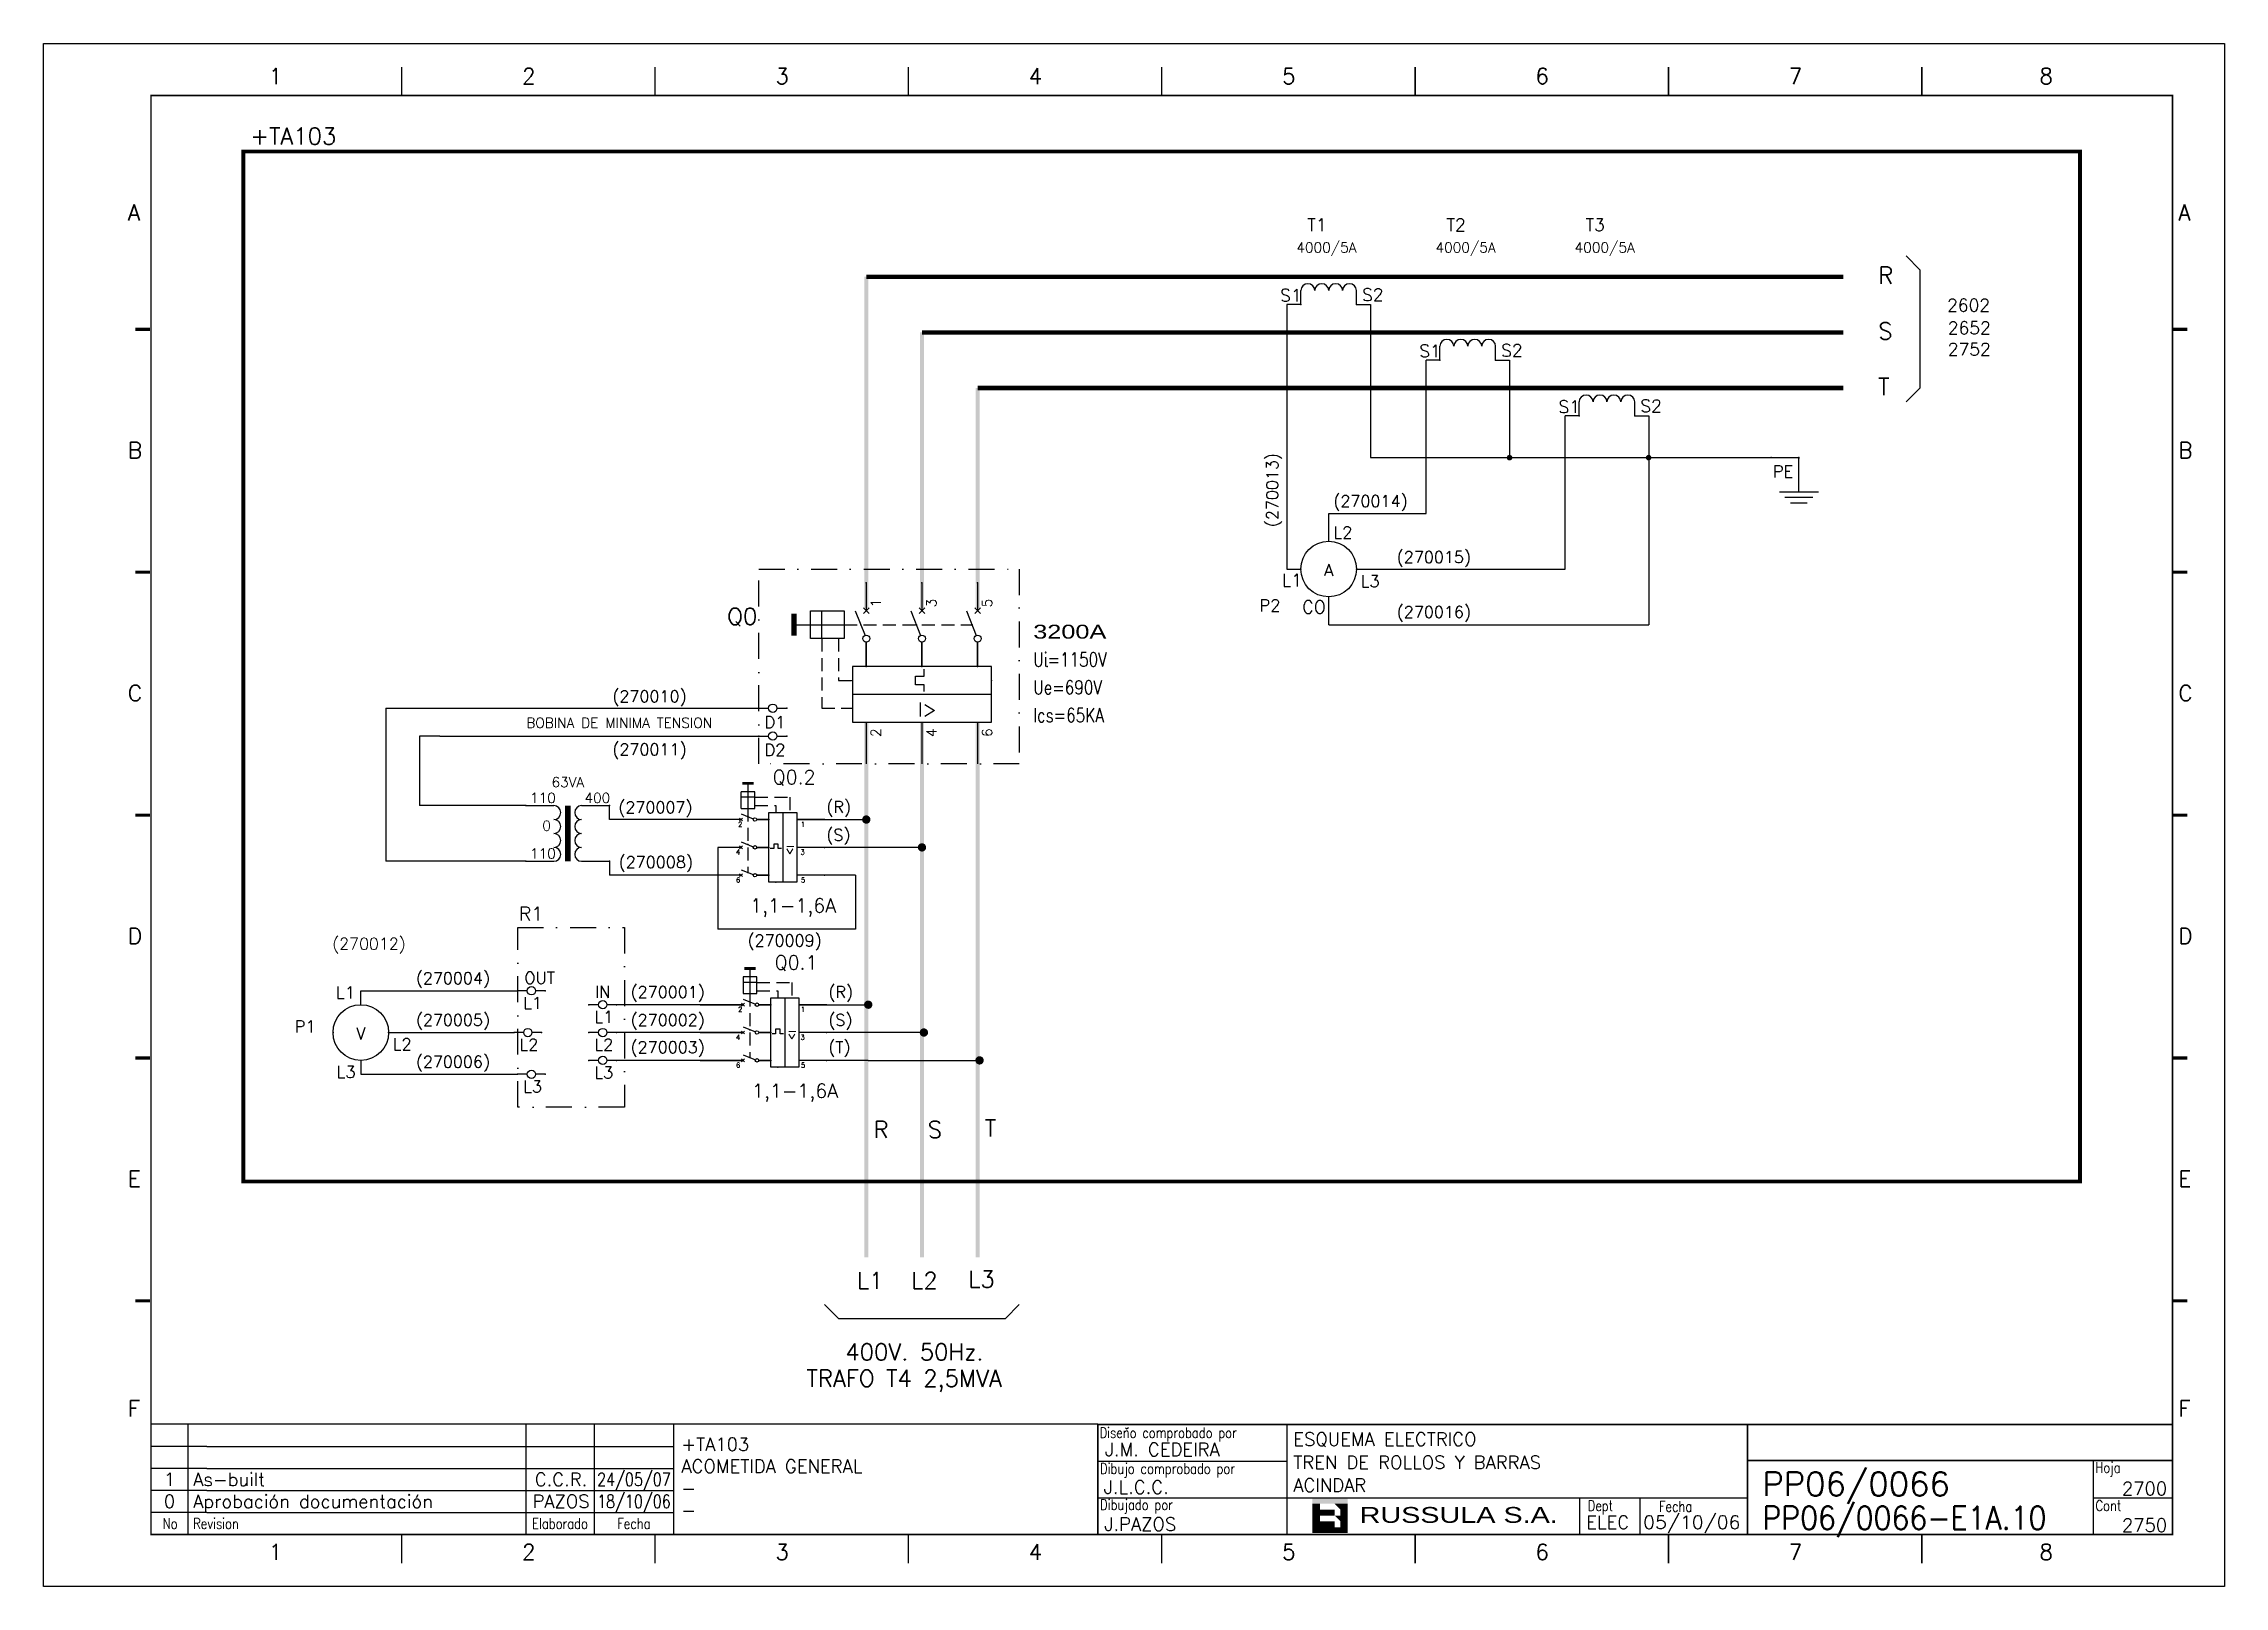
# Model space of a CAD drawing. Extents: x -25 to 1044, y -25744 to 292.
# Drawn here: x 207.3 to 627.3, y -13823.3 to -13526.3 of the extents above; entities that cross this region are included whole.
import ezdxf
from ezdxf.enums import TextEntityAlignment as Align

# ---------------------------------------------------------------- set-up
doc = ezdxf.new("R2010")
doc.units = 0
doc.header["$LTSCALE"] = 10
doc.header["$MEASUREMENT"] = 0
doc.linetypes.add('DASHDOT', pattern=[1, 0.5, -0.25, 0, -0.25])
doc.linetypes.add('HIDDEN', pattern=[0.375, 0.25, -0.125])
doc.layers.get('0').update_dxf_attribs({"linetype": 'CONTINUOUS'})
for name, color, linetype in [('1', 7, 'CONTINUOUS'), ('10', 5, 'CONTINUOUS'), ('102', 7, 'CONTINUOUS'), ('2', 7, 'CONTINUOUS'), ('8', 1, 'CONTINUOUS'), ('9', 6, 'CONTINUOUS'), ('DIBUJO', 7, 'CONTINUOUS'), ('NODE', 7, 'CONTINUOUS')]:
    doc.layers.add(name, color=color, linetype=linetype)
doc.styles.add('HELV', font='HELVBLD.SHX', dxfattribs={"width": 1.2})
doc.styles.add('HELVETICA', font='HELV.SHX')
doc.styles.add('LABEL', font='SIMPLEX', dxfattribs={"width": 0.8, "height": 4})
doc.styles.add('ROMANS', font='romans')
doc.styles.get("Standard").update_dxf_attribs({"font": 'simplex'})

msp = doc.modelspace()

# ---------------------------------------------------------------- texts
at = {"layer": '102'}
msp.add_text('I>', height=2.701, dxfattribs=at).set_placement((377.46, -13655.8), align=Align.CENTER)
for p in [(350.41, -13681.52), (350.79, -13717.16)]:
    msp.add_text('I>', height=1.351, rotation=270, dxfattribs=at).set_placement(p, align=Align.CENTER)
at = {"layer": '2', "color": 6}
for s, height, p in [('+TA103', 3.216, (247.09, -13545.68)), ('T1', 2.412, (450.63, -13562.36)), ('T2', 2.412, (477.43, -13562.36)), ('T3', 2.412, (504.22, -13562.36)), ('4000/5A', 1.929, (448.54, -13566.47)), ('4000/5A', 1.929, (475.34, -13566.47)), ('4000/5A', 1.929, (502.14, -13566.47)), ('R', 3.22, (560.6, -13572.48)), ('S1', 2.412, (445.42, -13575.92)), ('S2', 2.412, (461.19, -13575.8)), ('2602', 2.412, (573.86, -13577.83)), ('S', 3.22, (560.6, -13583.2)), ('2652', 2.412, (574, -13582.2)), ('S1', 2.412, (472.22, -13586.64)), ('S2', 2.412, (487.98, -13586.52)), ('2752', 2.412, (574, -13586.32)), ('T', 3.22, (560.6, -13593.91)), ('S1', 2.412, (499.02, -13597.36)), ('S2', 2.412, (514.78, -13597.23)), ('(270014)', 2.251, (455.67, -13615.46)), ('(270015)', 2.251, (467.88, -13626.24)), ('(270016)', 2.251, (467.88, -13636.81)), ('(270010)', 2.251, (316.81, -13653.04)), ('(270011)', 2.251, (316.81, -13663.26)), ('63VA', 1.929, (305.09, -13669.4)), ('(270007)', 2.251, (317.95, -13674.42)), ('(R)', 2.251, (358.02, -13674.34)), ('(S)', 2.251, (358.02, -13679.71)), ('(270008)', 2.251, (318.03, -13684.96)), ('R1', 2.658, (298.8, -13695.09)), ('(270012)', 2.233, (262.85, -13700.67)), ('(270009)', 2.251, (342.83, -13700.05)), ('(270004)', 2.251, (278.96, -13707.31)), ('(270001)', 2.251, (320.32, -13709.97)), ('(R)', 2.251, (358.4, -13709.97)), ('(270005)', 2.251, (278.96, -13715.35)), ('(270002)', 2.251, (320.32, -13715.35)), ('(S)', 2.251, (358.4, -13715.35)), ('(270006)', 2.251, (278.96, -13723.39)), ('(270003)', 2.251, (320.32, -13720.6)), ('(T)', 2.251, (358.4, -13720.6)), ('R', 3.22, (367.1, -13736.93)), ('S', 3.22, (377.55, -13736.93)), ('T', 3.22, (388.53, -13736.66)), ('L1', 3.216, (363.9, -13766)), ('L2', 3.216, (374.36, -13766)), ('L3', 3.216, (385.34, -13765.73)), ('400V. 50Hz.', 3.2155, (361.69, -13779.74)), ('TRAFO T4 2,5MVA', 3.2155, (354.21, -13784.82))]:
    msp.add_text(s, height=height, dxfattribs=at).set_placement(p)
msp.add_text('(270013)', height=2.251, rotation=90, dxfattribs=at).set_placement((445.01, -13619.35))
at = {"layer": '2', "color": 7}
for s, height, p in [('L1', 2.412, (445.78, -13630.76)), ('Q0', 3.216, (338.91, -13638.13)), ('CO', 2.469, (449.67, -13635.96)), ('BOBINA DE MINIMA TENSION', 1.9293, (300.23, -13657.98)), ('Q0.2', 2.68, (347.66, -13668.84)), ('110', 1.929, (300.95, -13672.43)), ('400', 1.929, (311.43, -13672.43)), ('0', 1.93, (303.32, -13677.79)), ('110', 1.929, (300.95, -13683.14)), ('1,1-1,6A', 2.68, (343.33, -13693.54)), ('Q0.1', 2.68, (348.04, -13704.48)), ('1,1-1,6A', 2.68, (343.71, -13729.18))]:
    msp.add_text(s, height=height, dxfattribs=at).set_placement(p)
for s, style, width, p in [('3200A', 'HELV', 1.3, (397.86, -13640.81)), ('Ui=1150V', 'ROMANS', 0.8, (397.86, -13646.17)), ('Ue=690V', 'ROMANS', 0.8, (397.86, -13651.53)), ('Ics=65KA', 'ROMANS', 0.8, (397.86, -13656.88))]:
    msp.add_text(s, height=2.68, dxfattribs=dict(at, style=style, width=width)).set_placement(p)
at = {"layer": '2', "color": 1}
msp.add_text('L1', height=2.358, dxfattribs=at).set_placement((263.55, -13710.11))
at = {"layer": 'DIBUJO', "color": 1, "style": 'ROMANS'}
for s, p in [('1', (368.5, -13634.79)), ('3', (379.22, -13634.79)), ('5', (389.94, -13634.79)), ('2', (368.5, -13659.74)), ('4', (379.22, -13659.74)), ('6', (389.94, -13659.74))]:
    msp.add_text(s, height=1.93, rotation=90, dxfattribs=at).set_placement(p)
for s, p in [('2', (341.02, -13677.04)), ('1', (353.09, -13677.04)), ('4', (340.61, -13682.4)), ('3', (353.04, -13682.4)), ('6', (340.61, -13687.76)), ('5', (353.13, -13687.76)), ('2', (341.02, -13712.68)), ('1', (353.09, -13712.68)), ('4', (340.61, -13718.04)), ('3', (353.04, -13718.04)), ('6', (340.61, -13723.4)), ('5', (353.13, -13723.4))]:
    msp.add_text(s, height=0.965, dxfattribs=at).set_placement(p)

# ---------------------------------------------------------------- blocks, each defined once
blk = doc.blocks.new('NOD', base_point=(237.5, 170))
at = {"layer": 'NODE'}
blk.add_point((237.5, 170), dxfattribs=at)
blk = doc.blocks.new('$000525')
at = {"layer": '2'}
for p, q in [((0, 0), (0, -5)), ((10, 0), (10, -5)), ((0, -10), (0, -15)), ((10, -10), (10, -15))]:
    blk.add_line(p, q, dxfattribs=at)
blk.add_lwpolyline([(0, -7.5, 1, 1, 0), (10, -7.5, 1, 1, 0)], format="xyseb", dxfattribs=at)
for centre, start, end in [((1.25, -5), 180, 0), ((3.75, -5), 180, 0), ((6.25, -5), 180, 0), ((8.75, -5), 180, 0), ((1.25, -10), 0, 180), ((3.75, -10), 0, 180), ((6.25, -10), 0, 180), ((8.75, -10), 0, 180)]:
    blk.add_arc(centre, 1.25, start, end, dxfattribs=at)
for p in [(0, 0), (10, 0), (0, -15), (10, -15)]:
    blk.add_blockref('NOD', p, dxfattribs=at)
at = {"layer": '8'}
for tag, p in [('1A', (2.5, 0)), ('2A', (12.5, 0)), ('3A', (2.5, -15)), ('4A', (12.5, -15))]:
    blk.add_attdef(tag, text='', height=2.5, dxfattribs=at).set_placement(p, align=Align.CENTER)
at = {"layer": '9'}
blk.add_attdef('ID', text='', height=2.5, dxfattribs=at).set_placement((-5, -6.25), align=Align.CENTER)
blk = doc.blocks.new('$080101')
at = {"layer": '2'}
blk.add_circle((5, 0), 5, dxfattribs=at)
for p in [(0, 0), (10, 0)]:
    blk.add_blockref('NOD', p, dxfattribs=at)
at = {"layer": '8'}
blk.add_attdef('1A', text='', height=2.15, dxfattribs=at).set_placement((-1, -3.325), align=Align.RIGHT)
blk.add_attdef('2A', (11, -3.325), '', height=2.15, dxfattribs=at)
at = {"layer": '9'}
for tag, p in [('ID', (5, 6.175)), ('FUNK', (5, -1.25))]:
    blk.add_attdef(tag, text='', height=2.15, dxfattribs=at).set_placement(p, align=Align.CENTER)
blk = doc.blocks.new('$$PLL21C')
for p, q in [((-2.5, 0), (-0.75, 0)), ((0.75, 0), (2.5, 0))]:
    blk.add_line(p, q)
at = {"layer": '2'}
blk.add_circle((0, 0), 0.75, dxfattribs=at)
for p in [(-2.5, 0), (2.5, 0)]:
    blk.add_blockref('NOD', p, dxfattribs=at)
at = {"layer": '8'}
blk.add_attdef('*A', (-1.5, -3.575), '', height=2.15, dxfattribs=at)
at = {"layer": '9'}
blk.add_attdef('ID', (-1.5, 1.25), '', height=2.15, dxfattribs=at)
blk = doc.blocks.new('$060303')
at = {"layer": '2'}
for p, q in [((0, 0), (2.5, 0)), ((0, -10), (2.5, -10))]:
    blk.add_line(p, q, dxfattribs=at)
for centre in [(2.5, -1.25), (2.5, -3.75), (2.5, -6.25), (2.5, -8.75)]:
    blk.add_arc(centre, 1.25, 270, 90, dxfattribs=at)
for p in [(0, 0), (0, -10)]:
    blk.add_blockref('NOD', p, dxfattribs=at)
at = {"layer": '8'}
for tag, p in [('1A', (1.5, -3.325)), ('2A', (1.5, -13.325))]:
    blk.add_attdef(tag, text='', height=2.15, dxfattribs=at).set_placement(p, align=Align.RIGHT)
at = {"layer": '9'}
blk.add_attdef('ID', text='', height=2.15, dxfattribs=at).set_placement((0, 1.175), align=Align.CENTER)
blk = doc.blocks.new('$$PLR12')
blk.add_line((-2.5, 0), (2.5, 0))
at = {"layer": '2'}
for p in [(-2.5, 0), (2.5, 0)]:
    blk.add_blockref('NOD', p, dxfattribs=at)
at = {"layer": '8'}
blk.add_attdef('*A', text='', height=2.15, dxfattribs=at).set_placement((1.5, -3.575), align=Align.RIGHT)
at = {"layer": '9'}
blk.add_attdef('ID', text='', height=2.15, dxfattribs=at).set_placement((1.5, 1.25), align=Align.RIGHT)
blk = doc.blocks.new('$021501')
at = {"layer": '2'}
for p, q in [((0, -6), (0, 0)), ((-3.5, -6), (3.5, -6)), ((-2.5, -7), (2.5, -7)), ((-1.5, -8), (1.5, -8))]:
    blk.add_line(p, q, dxfattribs=at)
blk.add_blockref('NOD', (0, 0), dxfattribs=at)
blk = doc.blocks.new('newcajec')
at = {"layer": '1'}
for p, q in [((179.4, 20.85), (0.13, 20.85)), ((7, 20.85), (7, 0)), ((71, 20.85), (71, 0)), ((84, 20.85), (84, 0.09)), ((99, 20.85), (99, 0)), ((215.2, 20.8), (215.2, 0)), ((10.6, 16.64), (0, 16.64)), ((10.6, 16.64), (99, 16.64)), ((184.64, 20.18), (184.81, 20.01)), ((184.81, 20.01), (185.18, 20.25)), ((10.6, 12.48), (0, 12.48)), ((10.6, 12.48), (99, 12.48)), ((179.4, 13.87), (215.2, 13.87)), ((368, 14.06), (368, 0)), ((10.6, 8.32), (0, 8.32)), ((10.6, 8.32), (99, 8.32)), ((10.6, 4.16), (0, 4.16)), ((10.6, 4.16), (99, 4.16)), ((179.4, 6.93), (267.63, 6.93)), ((267.63, 6.93), (302.5, 6.93)), ((270.63, 6.91), (270.63, 0)), ((282.07, 6.93), (282.07, 0)), ((368, 6.93), (383, 6.93))]:
    blk.add_line(p, q, dxfattribs=at)
for points in [[(47.5, 272.5, 0.3, 0.3, 0), (47.5, 277.91, 0.3, 0.3, 0)], [(95.5, 272.5, 0.3, 0.3, 0), (95.5, 277.91, 0.3, 0.3, 0)], [(143.5, 272.5, 0.3, 0.3, 0), (143.5, 277.91, 0.3, 0.3, 0)], [(191.5, 272.5, 0.3, 0.3, 0), (191.5, 277.91, 0.3, 0.3, 0)], [(239.5, 272.5, 0.3, 0.3, 0), (239.5, 277.91, 0.3, 0.3, 0)], [(287.5, 272.5, 0.3, 0.3, 0), (287.5, 277.91, 0.3, 0.3, 0)], [(335.5, 272.5, 0.3, 0.3, 0), (335.5, 277.91, 0.3, 0.3, 0)], [(-2.99, 228.23, 0.6, 0.6, 0), (-0.18, 228.23, 0.6, 0.6, 0)], [(383.01, 228.23, 0.6, 0.6, 0), (385.82, 228.23, 0.6, 0.6, 0)], [(-2.99, 182.23, 0.6, 0.6, 0), (-0.18, 182.23, 0.6, 0.6, 0)], [(383.01, 182.23, 0.6, 0.6, 0), (385.82, 182.23, 0.6, 0.6, 0)], [(-2.99, 136.23, 0.6, 0.6, 0), (-0.18, 136.23, 0.6, 0.6, 0)], [(383.01, 136.23, 0.6, 0.6, 0), (385.82, 136.23, 0.6, 0.6, 0)], [(-2.99, 90.23, 0.6, 0.6, 0), (-0.18, 90.23, 0.6, 0.6, 0)], [(383.01, 90.23, 0.6, 0.6, 0), (385.82, 90.23, 0.6, 0.6, 0)], [(-2.99, 44.23, 0.6, 0.6, 0), (-0.18, 44.23, 0.6, 0.6, 0)], [(383.01, 44.23, 0.6, 0.6, 0), (385.82, 44.23, 0.6, 0.6, 0)], [(383, 20.8, 0.3, 0.3, 0), (179.4, 20.8, 0.3, 0.3, 0), (179.4, 0, 0.3, 0.3, 0)], [(302.5, 20.8, 0.3, 0.3, 0), (302.5, 0, 0.3, 0.3, 0)], [(302.5, 14, 0.3, 0.3, 0), (383, 14, 0.3, 0.3, 0)], [(47.5, -5.5, 0.3, 0.3, 0), (47.5, -0.09, 0.3, 0.3, 0)], [(95.5, -5.5, 0.3, 0.3, 0), (95.5, -0.09, 0.3, 0.3, 0)], [(143.5, -5.5, 0.3, 0.3, 0), (143.5, -0.09, 0.3, 0.3, 0)], [(191.5, -5.5, 0.3, 0.3, 0), (191.5, -0.09, 0.3, 0.3, 0)], [(239.5, -5.5, 0.3, 0.3, 0), (239.5, -0.09, 0.3, 0.3, 0)], [(287.5, -5.5, 0.3, 0.3, 0), (287.5, -0.09, 0.3, 0.3, 0)], [(335.5, -5.5, 0.3, 0.3, 0), (335.5, -0.09, 0.3, 0.3, 0)]]:
    blk.add_lwpolyline(points, format="xyseb", dxfattribs=at)
at = {"layer": '1', "const_width": 0.3}
blk.add_lwpolyline([(0, 0), (0, 272.5), (383, 272.5), (383, 0)], close=True, dxfattribs=at)
at = {"layer": '2', "color": 14}
for p, q in [((221.42, 4.69), (221.42, 5.81)), ((221.42, 2.47), (221.42, 3.58))]:
    blk.add_line(p, q, dxfattribs=at)
for points in [[(220.05, 5.81), (220.05, 6.92), (226.74, 5.81), (226.74, 6.92)], [(221.42, 2.47), (220.05, 2.47), (221.42, 5.81), (220.05, 5.81)], [(221.42, 4.69), (224.25, 4.69), (221.42, 3.58), (224.25, 3.58)], [(224.25, 5.81), (225.37, 5.81), (225.37, 4.69)], [(225.37, 5.81), (226.74, 5.81), (225.37, 1.35), (226.74, 1.35)], [(224.25, 0.24), (224.25, 2.47), (220.05, 0.24), (220.05, 2.47)], [(224.25, 3.58), (225.37, 3.58), (225.37, 2.47)], [(226.74, 1.35), (226.74, 0.24), (224.25, 1.35), (224.25, 0.24)]]:
    blk.add_solid(points, dxfattribs=at)
at = {"layer": '1', "style": 'ROMANS'}
for s, p in [('1', (22.29, 274.68)), ('2', (70.29, 274.68)), ('3', (118.29, 274.68)), ('4', (166.29, 274.68)), ('5', (214.29, 274.68)), ('6', (262.29, 274.68)), ('7', (310.29, 274.68)), ('8', (357.79, 274.68)), ('A', (-4.37, 248.84)), ('A', (384.13, 248.84)), ('B', (-4.37, 203.84)), ('B', (384.13, 203.84)), ('C', (-4.37, 157.84)), ('C', (384.13, 157.84)), ('D', (-4.37, 111.84)), ('D', (384.13, 111.84)), ('E', (-4.37, 65.84)), ('E', (384.13, 65.84)), ('F', (-4.37, 22.34)), ('F', (384.13, 22.34)), ('1', (22.29, -4.82)), ('2', (70.29, -4.82)), ('3', (118.29, -4.82)), ('4', (166.29, -4.82)), ('5', (214.29, -4.82)), ('6', (262.29, -4.82)), ('7', (310.29, -4.82)), ('8', (357.79, -4.82))]:
    blk.add_text(s, height=3, dxfattribs=at).set_placement(p)
at = {"layer": '1', "style": 'LABEL', "width": 0.8}
for s, p in [('Diseno comprobado por', (179.73, 18.27)), ('Dibujo comprobado por', (179.81, 11.47)), ('Hoja', (368.38, 11.66)), ('Dibujado por', (179.83, 4.64)), ('Fecha', (285.71, 4.3)), ('Cont', (368.43, 4.46)), ('No', (2.23, 1.05)), ('Revision', (8, 1.05))]:
    blk.add_text(s, height=2, dxfattribs=at).set_placement(p)
for s, p in [('Dept', (274.61, 4.44)), ('Elaborado', (77.5, 1.05)), ('Fecha', (91.5, 1.05))]:
    blk.add_text(s, height=2, dxfattribs=at).set_placement(p, align=Align.CENTER)
at = {"layer": '10', "style": 'ROMANS'}
for tag, p in [('REV41', (3.5, 18.74)), ('REV43', (77.7, 18.74)), ('REV31', (3.5, 14.58)), ('REV33', (77.7, 14.58)), ('REV21', (3.5, 10.42)), ('REV23', (77.7, 10.42)), ('REV11', (3.5, 6.27)), ('REV13', (77.7, 6.27))]:
    blk.add_attdef(tag, text='', height=2.5, dxfattribs=at).set_placement(p, align=Align.MIDDLE)
for tag, p, height in [('REV42', (8, 17.49), 2.5), ('SHEETNAME1', (100.5, 15.83), 2.5), ('DESIGNCHECK', (180.74, 14.83), 2.5), ('DOCUMENTTYPE', (216.43, 16.8), 2.5), ('NOTA', (305.32, 15.8), 3), ('REV32', (8, 13.33), 2.5), ('SHEETNAME2', (100.5, 11.67), 2.5), ('OBJECT', (216.43, 12.4), 2.5), ('REV22', (8, 9.17), 2.5), ('SHEETNAME3', (100.5, 7.51), 2.5), ('DRAWINGCHECK', (180.53, 7.71), 2.5), ('CUSTOMER', (216.43, 8.08), 2.5), ('ORDER', (305.32, 7.3), 4.5), ('REV12', (8, 5.01), 2.5), ('SHEETNAME4', (100.5, 3.35), 2.5), ('DOCUMENT_ID', (305.32, 0.93), 4.4), ('USER', (180.63, 0.71), 2.5), ('DEPARTMENT', (271.93, 1.05), 2.5)]:
    blk.add_attdef(tag, p, '', height=height, dxfattribs=at)
for tag, width, p, p2 in [('REV44', 1.221199, (84.53, 17.49), (98.48, 17.49)), ('REV34', 1.221199, (84.53, 13.33), (98.48, 13.33)), ('REV24', 1.221199, (84.53, 9.17), (98.48, 9.17)), ('REV14', 1.221199, (84.53, 5.01), (98.48, 5.01)), ('CREATED2', 7.039915, (282.71, 1.05), (301.14, 1.05))]:
    blk.add_attdef(tag, text='', height=2.5, dxfattribs=dict(at, width=width)).set_placement(p, p2, align=Align.FIT)
for tag, p in [('SHEET', (382, 7.43)), ('NEXTSHEET', (382, 0.5))]:
    blk.add_attdef(tag, text='', height=2.5, dxfattribs=at).set_placement(p, align=Align.RIGHT)
at = {"layer": 'DIBUJO', "color": 14, "style": 'HELVETICA', "width": 1.3}
blk.add_text('RUSSULA S.A.', height=3, dxfattribs=at).set_placement((229, 2.19))
blk = doc.blocks.new('$$PLD12C')
for p, q in [((0, 2.5), (0, 0.75)), ((0, -0.75), (0, -2.5))]:
    blk.add_line(p, q)
at = {"layer": '2'}
blk.add_circle((0, 0), 0.75, dxfattribs=at)
for p in [(0, 2.5), (0, -2.5)]:
    blk.add_blockref('NOD', p, dxfattribs=at)
at = {"layer": '8'}
blk.add_attdef('*A', (1.25, -1.5), '', height=2.15, dxfattribs=at)
at = {"layer": '9'}
blk.add_attdef('ID', text='', height=2.15, dxfattribs=at).set_placement((-1.25, -1.5), align=Align.RIGHT)

# ---------------------------------------------------------------- linework, layer by layer
for p, q in [((365.71, -13646.17), (365.71, -13641.49)), ((376.43, -13646.17), (376.43, -13641.49)), ((387.15, -13646.17), (387.15, -13641.47)), ((273.18, -13654.21), (273.18, -13664.6)), ((365.71, -13656.88), (365.71, -13664.9)), ((376.43, -13656.88), (376.43, -13664.9)), ((387.15, -13656.88), (387.15, -13664.9)), ((346.94, -13675.64), (344.61, -13675.64)), ((346.94, -13681), (344.61, -13681)), ((346.94, -13686.36), (344.6, -13686.36)), ((333.69, -13711.28), (341.95, -13711.28)), ((347.33, -13711.28), (344.99, -13711.28)), ((333.69, -13716.64), (341.95, -13716.64)), ((347.33, -13716.64), (344.99, -13716.64)), ((333.69, -13722), (341.95, -13722)), ((347.33, -13722), (344.98, -13722))]:
    msp.add_line(p, q)
for p in [(363.03, -13648.85), (389.83, -13648.85), (348.28, -13674.3), (348.28, -13687.7), (348.67, -13709.94), (348.67, -13723.34)]:
    msp.add_point(p)
at = {"layer": '102'}
for p, q in [((365.71, -13630.09), (365.71, -13635.45)), ((376.43, -13630.09), (376.43, -13635.45)), ((387.15, -13630.09), (387.15, -13635.45)), ((363.56, -13635.45), (365.46, -13640.18)), ((374.28, -13635.45), (376.18, -13640.18)), ((385, -13635.45), (386.9, -13640.18)), ((365.71, -13641.48), (365.71, -13646.17)), ((376.43, -13641.48), (376.43, -13646.17)), ((387.15, -13641.48), (387.15, -13646.17)), ((389.83, -13646.17), (363.03, -13646.17)), ((363.03, -13646.17), (363.03, -13651.53)), ((375.16, -13649.73), (375.16, -13648.01)), ((375.16, -13648.01), (376.88, -13648.01)), ((376.88, -13649.73), (375.16, -13649.73)), ((376.88, -13648.01), (376.88, -13646.7)), ((376.88, -13650.99), (376.88, -13649.73)), ((389.83, -13651.53), (389.83, -13646.17)), ((363.03, -13651.53), (389.83, -13651.53)), ((363.03, -13651.53), (363.03, -13656.88)), ((389.83, -13656.88), (389.83, -13651.53)), ((363.03, -13656.88), (389.83, -13656.88)), ((341.58, -13674.57), (343.95, -13675.52)), ((346.94, -13687.7), (346.94, -13674.3)), ((346.94, -13674.3), (349.62, -13674.3)), ((349.62, -13674.3), (349.62, -13687.7)), ((349.62, -13674.3), (352.3, -13674.3)), ((352.3, -13674.3), (352.3, -13687.7)), ((344.6, -13675.64), (346.94, -13675.64)), ((357.66, -13675.64), (352.3, -13675.64)), ((341.58, -13679.93), (343.95, -13680.88)), ((344.6, -13681), (346.94, -13681)), ((347.87, -13681.23), (347.21, -13681.23)), ((348.72, -13680.37), (347.87, -13680.37)), ((347.87, -13680.37), (347.87, -13681.23)), ((348.72, -13681.23), (348.72, -13680.37)), ((349.36, -13681.23), (348.72, -13681.23)), ((357.66, -13681), (352.3, -13681)), ((341.58, -13685.29), (343.95, -13686.24)), ((344.6, -13686.36), (346.94, -13686.36)), ((349.62, -13687.7), (346.94, -13687.7)), ((352.3, -13687.7), (349.62, -13687.7)), ((357.66, -13686.36), (352.3, -13686.36)), ((341.97, -13711.28), (333.69, -13711.28)), ((341.97, -13710.21), (344.34, -13711.16)), ((344.98, -13711.28), (347.33, -13711.28)), ((347.33, -13723.34), (347.33, -13709.94)), ((347.33, -13709.94), (350.01, -13709.94)), ((350.01, -13709.94), (352.69, -13709.94)), ((350.01, -13709.94), (350.01, -13723.34)), ((352.69, -13709.94), (352.69, -13723.34)), ((358.04, -13711.28), (352.69, -13711.28)), ((341.97, -13716.64), (333.69, -13716.64)), ((341.97, -13715.57), (344.34, -13716.52)), ((344.98, -13716.64), (347.33, -13716.64)), ((348.25, -13716.86), (347.59, -13716.86)), ((348.25, -13716.01), (348.25, -13716.86)), ((349.11, -13716.01), (348.25, -13716.01)), ((349.11, -13716.86), (349.11, -13716.01)), ((349.74, -13716.86), (349.11, -13716.86)), ((358.04, -13716.64), (352.69, -13716.64)), ((341.97, -13720.93), (344.34, -13721.87)), ((341.97, -13722), (333.69, -13722)), ((344.98, -13722), (347.33, -13722)), ((350.01, -13723.34), (347.33, -13723.34)), ((352.69, -13723.34), (350.01, -13723.34)), ((358.04, -13722), (352.69, -13722))]:
    msp.add_line(p, q, dxfattribs=at)
for centre, radius in [((365.71, -13640.81), 0.67), ((376.43, -13640.81), 0.67), ((387.15, -13640.81), 0.67), ((344.26, -13675.64), 0.335), ((344.26, -13681), 0.335), ((344.26, -13686.36), 0.335), ((344.65, -13711.28), 0.335), ((344.65, -13716.64), 0.335), ((344.65, -13722), 0.335)]:
    msp.add_circle(centre, radius, dxfattribs=at)
for p in [(364.64, -13638.13), (375.36, -13638.13), (386.07, -13638.13), (342.92, -13675.11), (342.92, -13680.47), (342.92, -13685.82), (343.31, -13710.74), (343.31, -13716.1), (343.31, -13721.46)]:
    msp.add_point(p, dxfattribs=at)
at = {"layer": '2', "color": 7}
for p, q in [((565.96, -13567.12), (568.64, -13569.8)), ((568.64, -13569.8), (568.64, -13592.57)), ((446.72, -13576.5), (446.72, -13627.41)), ((449.4, -13576.5), (446.72, -13576.5)), ((462.79, -13576.5), (462.79, -13605.97)), ((473.51, -13616.69), (473.51, -13587.21)), ((476.19, -13587.21), (473.51, -13587.21)), ((489.59, -13587.21), (489.59, -13605.97)), ((568.64, -13592.57), (565.96, -13595.25)), ((500.31, -13627.41), (500.31, -13597.93)), ((502.99, -13597.93), (500.31, -13597.93)), ((516.39, -13597.93), (516.39, -13605.97)), ((462.79, -13605.97), (539.96, -13605.97)), ((516.39, -13605.97), (516.39, -13638.13)), ((454.76, -13616.69), (473.51, -13616.69)), ((454.76, -13622.05), (454.76, -13616.69)), ((446.72, -13627.41), (449.4, -13627.41)), ((460.11, -13627.41), (500.31, -13627.41)), ((454.76, -13638.13), (454.76, -13632.77)), ((454.76, -13638.13), (516.39, -13638.13)), ((273.18, -13654.21), (345.02, -13654.21)), ((283.6, -13659.56), (279.69, -13659.56)), ((279.69, -13659.56), (279.69, -13672.96)), ((283.6, -13659.56), (345.02, -13659.56)), ((273.18, -13664.6), (273.18, -13683.68)), ((341.58, -13673.5), (341.58, -13670.28)), ((289.48, -13672.96), (279.69, -13672.96)), ((300.17, -13672.96), (289.48, -13672.96)), ((316.25, -13675.64), (316.25, -13672.96)), ((341.58, -13675.64), (316.25, -13675.64)), ((352.3, -13675.64), (365.7, -13675.64)), ((337.09, -13681), (337.09, -13696.71)), ((341.58, -13681), (337.09, -13681)), ((376.42, -13681), (352.3, -13681)), ((289.48, -13683.68), (273.18, -13683.68)), ((300.17, -13683.68), (289.48, -13683.68)), ((316.25, -13683.68), (316.25, -13686.36)), ((341.58, -13686.36), (316.25, -13686.36)), ((363.6, -13686.36), (352.3, -13686.36)), ((363.6, -13686.36), (363.6, -13696.71)), ((363.6, -13696.71), (337.09, -13696.71)), ((268.36, -13708.6), (298.57, -13708.6)), ((268.36, -13711.28), (268.36, -13708.6)), ((339.96, -13711.28), (317.61, -13711.28)), ((352.69, -13711.28), (366.08, -13711.28)), ((273.72, -13716.64), (297.86, -13716.64)), ((339.96, -13716.64), (317.61, -13716.64)), ((376.8, -13716.64), (352.69, -13716.64)), ((268.36, -13722), (268.36, -13724.68)), ((268.36, -13724.68), (298.57, -13724.68)), ((339.96, -13722), (317.61, -13722)), ((366.08, -13722), (352.69, -13722)), ((366.08, -13722), (387.52, -13722)), ((360.35, -13771.7), (357.67, -13769.02)), ((360.35, -13771.7), (392.5, -13771.7)), ((392.5, -13771.7), (395.18, -13769.02))]:
    msp.add_line(p, q, dxfattribs=at)
at = {"layer": '2'}
for p, q in [((449.4, -13576.5), (449.4, -13576.5)), ((460.11, -13576.5), (462.79, -13576.5)), ((476.19, -13587.21), (476.19, -13587.21)), ((486.91, -13587.21), (489.59, -13587.21)), ((502.99, -13597.93), (502.99, -13597.93)), ((513.71, -13597.93), (516.39, -13597.93))]:
    msp.add_line(p, q, dxfattribs=at)
at = {"layer": '2', "color": 7, "linetype": 'DASHDOT'}
for p, q in [((345.02, -13627.41), (395.18, -13627.41)), ((345.02, -13664.9), (345.02, -13627.41)), ((395.18, -13627.41), (395.18, -13664.9)), ((395.18, -13664.9), (345.02, -13664.9)), ((298.57, -13696.44), (319.12, -13696.44)), ((298.57, -13731), (298.57, -13696.44)), ((319.12, -13696.44), (319.12, -13731)), ((319.12, -13731), (298.57, -13731))]:
    msp.add_line(p, q, dxfattribs=at)
at = {"layer": '2', "linetype": 'HIDDEN'}
for p, q in [((357.13, -13640.81), (357.13, -13654.21)), ((360.35, -13640.81), (360.35, -13648.85)), ((361.42, -13638.13), (386.09, -13638.13)), ((360.35, -13648.85), (363.03, -13648.85)), ((357.13, -13654.21), (363.03, -13654.21)), ((342.92, -13673.5), (342.92, -13685.83)), ((344.26, -13671.35), (350.96, -13671.35)), ((344.26, -13672.96), (348.28, -13672.96)), ((348.28, -13672.96), (348.28, -13674.3)), ((350.96, -13671.35), (350.96, -13674.3)), ((344.65, -13706.99), (351.35, -13706.99)), ((344.65, -13708.6), (348.67, -13708.6)), ((348.67, -13708.6), (348.67, -13709.94)), ((351.35, -13706.99), (351.35, -13709.94)), ((343.31, -13709.14), (343.31, -13721.47))]:
    msp.add_line(p, q, dxfattribs=at)
at = {"layer": '2', "color": 3, "linetype": 'DASHDOT'}
msp.add_lwpolyline([(245.75, -13547.02, 0.75, 0.75, 0), (599.45, -13547.02, 0.75, 0.75, 0), (599.45, -13745.31, 0.75, 0.75, 0), (245.75, -13745.31, 0.75, 0.75, 0), (245.75, -13547.02, 0.75, 0.75, 0)], format="xyseb", dxfattribs=at)
at = {"layer": '2', "color": 7}
for points in [[(365.71, -13571.14, 0.857, 0.857, 0), (553.9, -13571.14, 0.857, 0.857, 0)], [(376.43, -13581.86, 0.857, 0.857, 0), (553.9, -13581.86, 0.857, 0.857, 0)], [(387.15, -13592.57, 0.857, 0.857, 0), (553.9, -13592.57, 0.857, 0.857, 0)]]:
    msp.add_lwpolyline(points, format="xyseb", dxfattribs=at)
for points in [[(489.32, -13605.97, 0.536, 0.536, 1), (489.86, -13605.97, 0.536, 0.536, 1)], [(516.12, -13605.97, 0.536, 0.536, 1), (516.65, -13605.97, 0.536, 0.536, 1)], [(365.71, -13675.24, 0.804, 0.804, 1), (365.71, -13676.04, 0.804, 0.804, 1)], [(376.43, -13680.6, 0.804, 0.804, 1), (376.43, -13681.4, 0.804, 0.804, 1)], [(366.08, -13710.88, 0.804, 0.804, 1), (366.08, -13711.68, 0.804, 0.804, 1)], [(376.8, -13716.24, 0.804, 0.804, 1), (376.8, -13717.04, 0.804, 0.804, 1)], [(387.52, -13721.6, 0.804, 0.804, 1), (387.52, -13722.4, 0.804, 0.804, 1)]]:
    msp.add_lwpolyline(points, format="xyseb", close=True, dxfattribs=at)
at = {"layer": '2'}
for points in [[(366.08, -13571.14), (365.33, -13571.14), (366.08, -13634.93), (365.33, -13634.93)], [(376.8, -13581.86), (376.05, -13581.86), (376.8, -13634.93), (376.05, -13634.93)], [(387.52, -13592.57), (386.77, -13592.57), (387.52, -13634.93), (386.77, -13634.93)], [(352.31, -13635.98), (351.24, -13635.98), (352.31, -13640.27), (351.24, -13640.27)], [(366.08, -13656.88), (365.33, -13656.88), (366.08, -13759.91), (365.33, -13759.91)], [(376.8, -13656.88), (376.05, -13656.88), (376.8, -13759.91), (376.05, -13759.91)], [(387.52, -13656.88), (386.77, -13656.88), (387.52, -13759.91), (386.77, -13759.91)], [(341.85, -13668.94), (341.85, -13668.41), (344, -13668.94), (344, -13668.41)], [(342.24, -13704.58), (342.24, -13704.05), (344.38, -13704.58), (344.38, -13704.05)]]:
    msp.add_trace(points, dxfattribs=at)
at = {"layer": 'DIBUJO'}
for p, q in [((354.99, -13635.45), (361.42, -13635.45)), ((354.99, -13640.81), (354.99, -13635.45)), ((357.13, -13640.81), (357.13, -13635.45)), ((361.42, -13635.45), (361.42, -13640.81)), ((365.17, -13634.91), (366.24, -13635.98)), ((366.24, -13634.91), (365.17, -13635.98)), ((376.96, -13634.91), (375.89, -13635.98)), ((375.89, -13634.91), (376.96, -13635.98)), ((387.68, -13634.91), (386.61, -13635.98)), ((386.61, -13634.91), (387.68, -13635.98)), ((352.31, -13638.13), (361.42, -13638.13)), ((361.42, -13640.81), (354.99, -13640.81)), ((344.26, -13670.28), (341.58, -13670.28)), ((342.92, -13668.94), (342.92, -13673.5)), ((344.26, -13673.5), (344.26, -13670.28)), ((344.26, -13671.35), (341.58, -13671.35)), ((341.58, -13673.5), (344.26, -13673.5)), ((341.32, -13675.37), (341.85, -13675.91)), ((341.32, -13675.91), (341.85, -13675.37)), ((341.32, -13681.27), (341.85, -13680.73)), ((341.32, -13680.73), (341.85, -13681.27)), ((341.32, -13686.63), (341.85, -13686.09)), ((341.32, -13686.09), (341.85, -13686.63)), ((343.31, -13704.58), (343.31, -13709.14)), ((344.65, -13705.92), (341.97, -13705.92)), ((341.97, -13705.92), (341.97, -13709.14)), ((344.65, -13706.99), (341.97, -13706.99)), ((344.65, -13709.14), (344.65, -13705.92)), ((341.7, -13711.55), (342.24, -13711.01)), ((341.7, -13711.01), (342.24, -13711.55)), ((341.97, -13709.14), (344.65, -13709.14)), ((341.7, -13716.37), (342.24, -13716.91)), ((341.7, -13716.91), (342.24, -13716.37)), ((341.7, -13721.73), (342.24, -13722.27)), ((341.7, -13722.27), (342.24, -13721.73))]:
    msp.add_line(p, q, dxfattribs=at)
msp.add_lwpolyline([(207.27, -13526.26), (627.27, -13526.26), (627.27, -13823.26), (207.27, -13823.26), (207.27, -13526.26)], dxfattribs=at)

# ---------------------------------------------------------------- block references
at = {"layer": '2', "color": 7}
ref = msp.add_blockref('newcajec', (227.94, -13813.26), dxfattribs=dict(at, xscale=1.01651376146789, yscale=1.01651376146789, zscale=1.01651376146789))
ref.add_attrib('REV24', '24/05/07', dxfattribs={"layer": '10', "height": 2.541, "style": 'ROMANS', "width": 0.728168}).set_placement((313.86, -13803.94), (328.05, -13803.94), align=Align.FIT)
ref.add_attrib('SHEETNAME3', '-', (330.1, -13805.63), dxfattribs={"layer": '10', "height": 2.54, "style": 'ROMANS'})
ref.add_attrib('SHEETNAME2', 'ACOMETIDA GENERAL', (330.1, -13801.41), dxfattribs={"layer": '10', "height": 2.5413, "style": 'ROMANS'})
ref.add_attrib('SHEETNAME1', '+TA103', (330.1, -13797.18), dxfattribs={"layer": '10', "height": 2.541, "style": 'ROMANS'})
ref.add_attrib('USER', 'J.PAZOS', (411.56, -13812.54), dxfattribs={"layer": '10', "height": 2.541, "style": 'ROMANS'})
ref.add_attrib('DRAWINGCHECK', 'J.L.C.C.', (411.45, -13805.42), dxfattribs={"layer": '10', "height": 2.541, "style": 'ROMANS'})
ref.add_attrib('DESIGNCHECK', 'J.M. CEDEIRA', (411.66, -13798.19), dxfattribs={"layer": '10', "height": 2.5413, "style": 'ROMANS'})
ref.add_attrib('REV22', 'As-built', (236.07, -13803.94), dxfattribs={"layer": '10', "height": 2.541, "style": 'ROMANS'})
ref.add_attrib('REV12', 'Aprobación documentación', (236.07, -13808.17), dxfattribs={"layer": '10', "height": 2.5413, "style": 'ROMANS'})
ref.add_attrib('REV21', '1', dxfattribs={"layer": '10', "height": 2.54, "style": 'ROMANS'}).set_placement((231.5, -13802.67), align=Align.MIDDLE)
ref.add_attrib('REV11', '0', dxfattribs={"layer": '10', "height": 2.54, "style": 'ROMANS'}).set_placement((231.5, -13806.89), align=Align.MIDDLE)
ref.add_attrib('SHEETNAME4', '-', (330.1, -13809.86), dxfattribs={"layer": '10', "height": 2.54, "style": 'ROMANS'})
ref.add_attrib('REV14', '18/10/06', dxfattribs={"layer": '10', "height": 2.541, "style": 'ROMANS', "width": 0.728168}).set_placement((313.86, -13808.17), (328.05, -13808.17), align=Align.FIT)
ref.add_attrib('REV23', 'C.C.R.', dxfattribs={"layer": '10', "height": 2.541, "style": 'ROMANS'}).set_placement((306.92, -13802.67), align=Align.MIDDLE)
ref.add_attrib('REV13', 'PAZOS', dxfattribs={"layer": '10', "height": 2.541, "style": 'ROMANS'}).set_placement((306.92, -13806.89), align=Align.MIDDLE)
ref.add_attrib('DOCUMENT_ID', 'PP06/0066-E1A.10', (538.31, -13812.31), dxfattribs={"layer": '10', "height": 4.4727, "style": 'ROMANS', "width": 0.9})
ref.add_attrib('ORDER', 'PP06/0066', (538.31, -13805.84), dxfattribs={"layer": '10', "height": 4.574, "style": 'ROMANS'})
ref.add_attrib('CUSTOMER', 'ACINDAR', (447.95, -13805.04), dxfattribs={"layer": '10', "height": 2.541, "style": 'ROMANS'})
ref.add_attrib('OBJECT', 'TREN DE ROLLOS Y BARRAS', (447.95, -13800.66), dxfattribs={"layer": '10', "height": 2.5413, "style": 'ROMANS'})
ref.add_attrib('DOCUMENTTYPE', 'ESQUEMA ELECTRICO', (447.95, -13796.18), dxfattribs={"layer": '10', "height": 2.5413, "style": 'ROMANS'})
ref.add_attrib('CREATED2', '05/10/06', dxfattribs={"layer": '10', "height": 2.541, "style": 'ROMANS', "width": 0.961976}).set_placement((515.32, -13812.2), (534.06, -13812.2), align=Align.FIT)
ref.add_attrib('DEPARTMENT', 'ELEC', (504.36, -13812.2), dxfattribs={"layer": '10', "height": 2.541, "style": 'ROMANS'})
ref.add_attrib('NEXTSHEET', '2750', dxfattribs={"layer": '10', "height": 2.541, "style": 'ROMANS'}).set_placement((616.25, -13812.75), align=Align.RIGHT)
ref.add_attrib('SHEET', '2700', dxfattribs={"layer": '10', "height": 2.541, "style": 'ROMANS'}).set_placement((616.25, -13805.71), align=Align.RIGHT)
at = {"layer": '2'}
for name, p, xscale, yscale, zscale, rotation in [('$060303', (449.4, -13576.5), 1.071845061908141, 1.071845061908141, 1.071845061908141, 90), ('$060303', (476.19, -13587.21), 1.071845061908141, 1.071845061908141, 1.071845061908141, 90), ('$060303', (502.99, -13597.93), 1.071845061908141, 1.071845061908141, 1.071845061908141, 90), ('NOD', (346.94, -13675.64), -0.5359225309541009, 0.5359225309541009, 0.5359225309540803, 90), ('NOD', (357.66, -13675.64), 1.071845061908141, 1.071845061908141, 1.071845061908141, 270), ('NOD', (346.94, -13681), -0.5359225309541009, 0.5359225309541009, 0.5359225309540803, 90), ('NOD', (357.66, -13681), 1.071845061908141, 1.071845061908141, 1.071845061908141, 270), ('NOD', (346.94, -13686.36), -0.5359225309541009, 0.5359225309541009, 0.5359225309540803, 90), ('NOD', (346.94, -13686.36), -0.5359225309541009, 0.5359225309541009, 0.5359225309540803, 90), ('NOD', (357.66, -13686.36), 1.071845061908141, 1.071845061908141, 1.071845061908141, 270), ('NOD', (347.33, -13711.28), -0.5359225309541009, 0.5359225309541009, 0.5359225309540803, 90), ('NOD', (358.04, -13711.28), 1.071845061908141, 1.071845061908141, 1.071845061908141, 270), ('NOD', (347.33, -13716.64), -0.5359225309541009, 0.5359225309541009, 0.5359225309540803, 90), ('NOD', (358.04, -13716.64), 1.071845061908141, 1.071845061908141, 1.071845061908141, 270), ('NOD', (347.33, -13722), -0.5359225309541009, 0.5359225309541009, 0.5359225309540803, 90), ('NOD', (347.33, -13722), -0.5359225309541009, 0.5359225309541009, 0.5359225309540803, 90), ('NOD', (358.04, -13722), 1.071845061908141, 1.071845061908141, 1.071845061908141, 270)]:
    msp.add_blockref(name, p, dxfattribs=dict(at, xscale=xscale, yscale=yscale, zscale=zscale, rotation=rotation))
at = {"layer": '2', "xscale": 1.071845061908141, "yscale": 1.071845061908141, "zscale": 1.071845061908141}
msp.add_blockref('$$PLR12', (542.64, -13605.97), dxfattribs=at).add_auto_attribs({'*A': 'PE'})
for name, p in [('$021501', (545.32, -13606.09)), ('NOD', (365.71, -13630.09)), ('NOD', (376.43, -13630.09)), ('NOD', (387.15, -13630.09)), ('NOD', (365.71, -13646.17)), ('NOD', (376.43, -13646.17)), ('NOD', (387.15, -13646.17)), ('NOD', (387.15, -13646.17)), ('NOD', (400.54, -13646.17))]:
    msp.add_blockref(name, p, dxfattribs=at)
at = {"layer": '2', "color": 7}
ref = msp.add_blockref('$080101', (449.4, -13627.41), dxfattribs=dict(at, xscale=1.071845061908141, yscale=1.071845061908141, zscale=1.071845061908141))
ref.add_attrib('FUNK', 'A', dxfattribs={"layer": '9', "height": 2.3}).set_placement((454.76, -13628.75), align=Align.CENTER)
ref.add_attrib('ID', 'P2', dxfattribs={"layer": '9', "height": 2.304}).set_placement((443.44, -13635.57), align=Align.CENTER)
ref.add_attrib('1A', 'L2', dxfattribs={"layer": '8', "height": 2.304}).set_placement((459.33, -13621.53), align=Align.RIGHT)
ref.add_attrib('2A', 'L3', (460.93, -13630.89), dxfattribs={"layer": '8', "height": 2.304})
at = {"layer": '2', "color": 7, "xscale": 1.071845061908141, "yscale": 1.071845061908141, "zscale": 1.071845061908141}
for p, values in [((347.7, -13654.21), {'*A': 'D1'}), ((347.7, -13659.56), {'*A': 'D2'})]:
    msp.add_blockref('$$PLL21C', p, dxfattribs=at).add_auto_attribs(values)
at = {"layer": '2', "color": 7, "xscale": 1.071845061908141, "yscale": 1.071845061908141, "zscale": 1.071845061908141, "rotation": 90}
msp.add_blockref('$000525', (300.17, -13683.68), dxfattribs=at)
at = {"layer": '2', "color": 7}
ref = msp.add_blockref('$$PLD12C', (301.22, -13708.6), dxfattribs=dict(at, xscale=1.06333835506762, yscale=1.06333835506762, zscale=1.06333835506762, rotation=270))
ref.add_attrib('ID', 'OUT', dxfattribs={"layer": '9', "height": 2.286}).set_placement((305.73, -13707.27), align=Align.RIGHT)
ref.add_attrib('*A', 'L1', (299.63, -13712.1), dxfattribs={"layer": '8', "height": 2.286})
ref = msp.add_blockref('$$PLD12C', (314.95, -13711.28), dxfattribs=dict(at, xscale=1.06333835506762, yscale=1.06333835506762, zscale=1.06333835506762, rotation=270))
ref.add_attrib('ID', 'IN', dxfattribs={"layer": '9', "height": 2.286}).set_placement((316.4, -13709.95), align=Align.RIGHT)
ref.add_attrib('*A', 'L1', (313.35, -13714.78), dxfattribs={"layer": '8', "height": 2.286})
ref = msp.add_blockref('$080101', (263, -13716.64), dxfattribs=dict(at, xscale=1.071845061908141, yscale=1.071845061908141, zscale=1.071845061908141))
ref.add_attrib('FUNK', 'V', dxfattribs={"layer": '9', "height": 2.3}).set_placement((268.36, -13717.98), align=Align.CENTER)
ref.add_attrib('ID', 'P1', dxfattribs={"layer": '9', "height": 2.304}).set_placement((257.64, -13716.64), align=Align.CENTER)
ref.add_attrib('1A', 'L2', dxfattribs={"layer": '8', "height": 2.304}).set_placement((278.16, -13720.05), align=Align.RIGHT)
ref.add_attrib('2A', 'L3', (263.69, -13725.38), dxfattribs={"layer": '8', "height": 2.304})
ref = msp.add_blockref('$$PLD12C', (300.52, -13716.64), dxfattribs=dict(at, xscale=1.06333835506762, yscale=1.06333835506762, zscale=1.06333835506762, rotation=270))
ref.add_attrib('*A', 'L2', (298.92, -13720.13), dxfattribs={"layer": '8', "height": 2.286})
ref = msp.add_blockref('$$PLD12C', (314.95, -13716.64), dxfattribs=dict(at, xscale=1.06333835506762, yscale=1.06333835506762, zscale=1.06333835506762, rotation=270))
ref.add_attrib('*A', 'L2', (313.35, -13720.13), dxfattribs={"layer": '8', "height": 2.286})
ref = msp.add_blockref('$$PLD12C', (314.95, -13722), dxfattribs=dict(at, xscale=1.06333835506762, yscale=1.06333835506762, zscale=1.06333835506762, rotation=270))
ref.add_attrib('*A', 'L3', (313.35, -13725.49), dxfattribs={"layer": '8', "height": 2.286})
ref = msp.add_blockref('$$PLD12C', (301.22, -13724.68), dxfattribs=dict(at, xscale=1.06333835506762, yscale=1.06333835506762, zscale=1.06333835506762, rotation=270))
ref.add_attrib('*A', 'L3', (299.63, -13728.17), dxfattribs={"layer": '8', "height": 2.286})

msp.set_redraw_order([(e.dxf.handle, doc.entitydb.next_handle()) for e in msp.query("TEXT MTEXT ATTDEF DIMENSION ARC_DIMENSION")])  # texts and dimensions are drawn at this point

doc.saveas('drawing.dxf')
